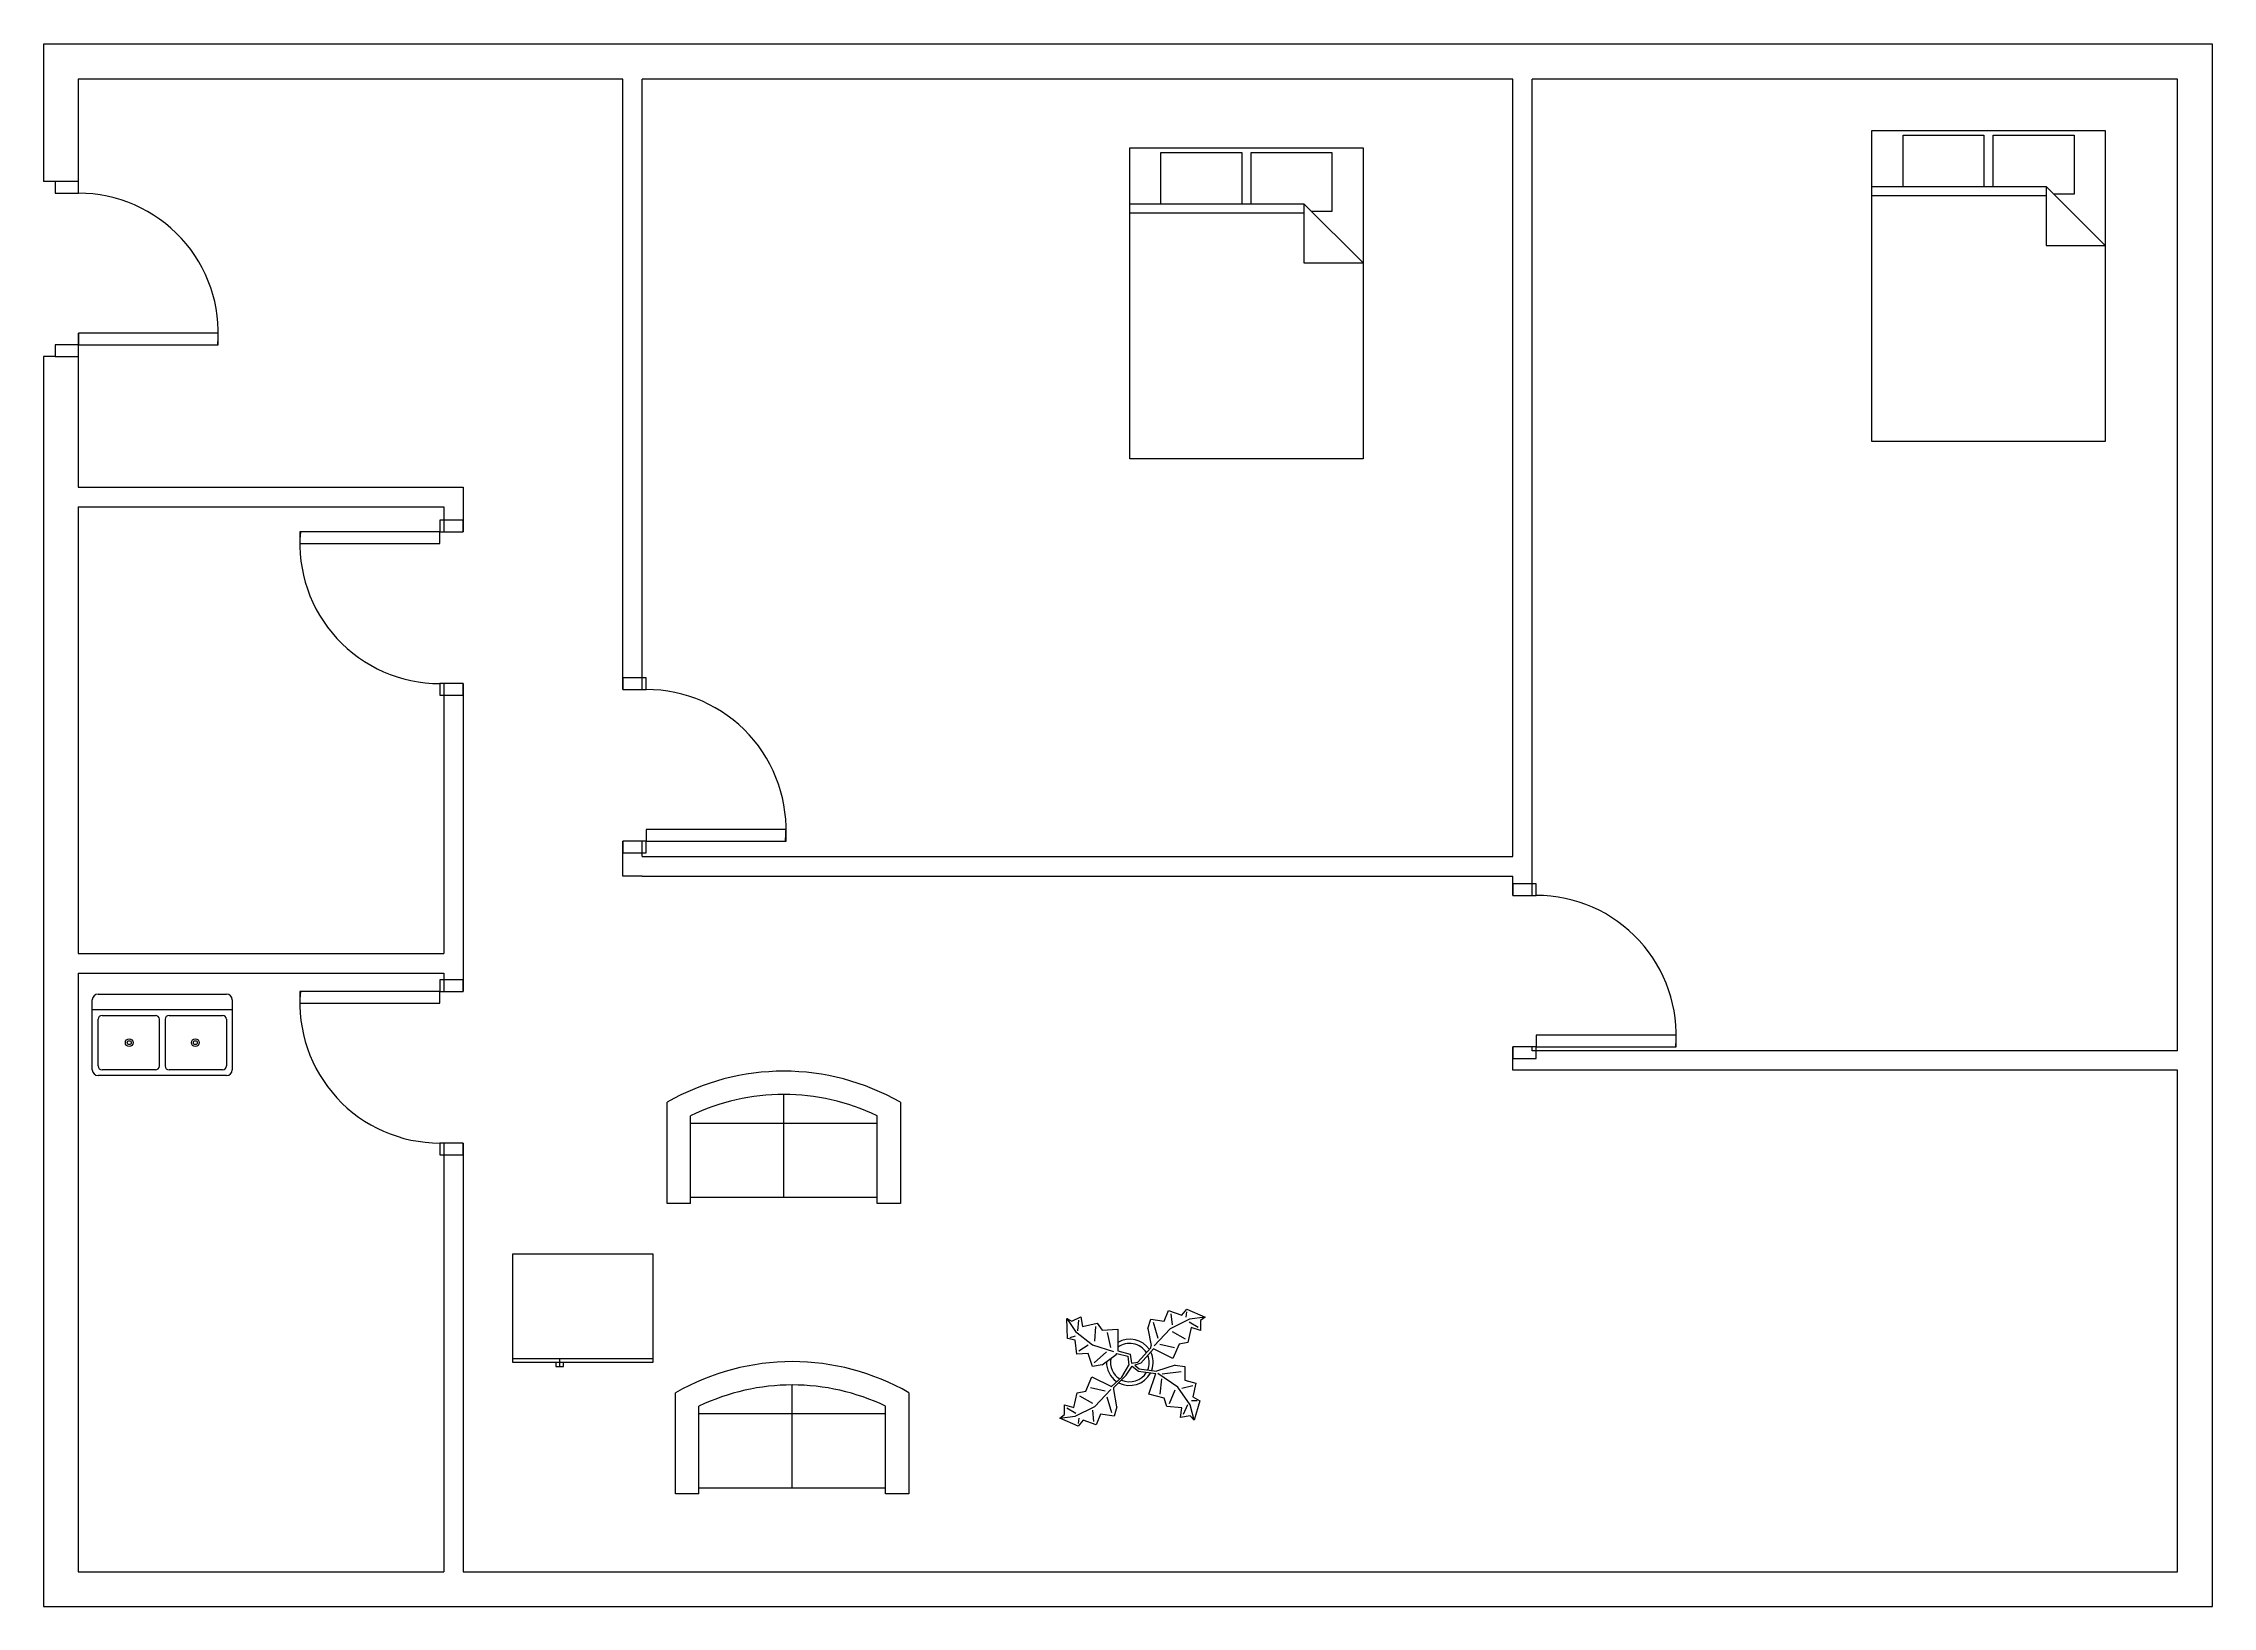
# Model space of a CAD drawing. Header units: millimetres. Extents: x 94507 to 108507, y 151984 to 162075.
import ezdxf

# ---------------------------------------------------------------- set-up
doc = ezdxf.new("R2010")
doc.units = ezdxf.units.MM
doc.header["$MEASUREMENT"] = 0
doc.layers.get('0').update_dxf_attribs({"color": 9})
for name, color, linetype in [('3D', 9, 'Continuous'), ('BLOCKS', 3, 'Continuous'), ('DOOR', 2, 'Continuous'), ('Window', 30, 'Continuous')]:
    doc.layers.add(name, color=color, linetype=linetype)
doc.styles.get("Standard").update_dxf_attribs({"font": 'arial.ttf'})

# ---------------------------------------------------------------- blocks, each defined once
blk = doc.blocks.new('Bed - Queen')
at = {"linetype": 'Continuous'}
for p, q in [((0, -80.00003), (0, 0)), ((0, 0), (59.99999, 0)), ((59.99999, 0), (59.99999, -80.00003)), ((7.99999, -1.2), (28.79998, -1.2)), ((7.99999, -14.4), (7.99999, -1.2)), ((28.79998, -1.2), (28.79998, -14.4)), ((31.19999, -1.2), (51.99999, -1.2)), ((31.19999, -14.4), (31.19999, -1.2)), ((51.99999, -1.2), (51.99999, -16.4)), ((0, -14.4), (44.8, -14.4)), ((59.99999, -29.6), (44.8, -14.4)), ((44.8, -14.4), (44.8, -29.6)), ((51.99999, -16.4), (46.79936, -16.4)), ((44.8, -16.8), (0, -16.8)), ((44.8, -29.6), (59.99999, -29.6)), ((59.99999, -80.00003), (0, -80.00003))]:
    blk.add_line(p, q, dxfattribs=at)
blk = doc.blocks.new('Sofa - Roundback Loveseat 5 ft.')
at = {"linetype": 'Continuous'}
for p, q in [((0, -32.44198), (0, -5.99998)), ((-24, -33.99998), (-24, -11.46958)), ((-23.9998, -13.38178), (23.99986, -13.38178)), ((24.00004, -33.99998), (24.00004, -11.46958)), ((-24, -32.44198), (24.00004, -32.44198))]:
    blk.add_line(p, q, dxfattribs=at)
for points in [[(-24, -33.99998), (-30, -33.99998), (-30, -7.99998)], [(30.00004, -7.99998), (30.00004, -33.99998), (24.00004, -33.99998)]]:
    blk.add_lwpolyline(points, dxfattribs=at)
for centre, radius, start, end in [((0, -60.24998), 60.24998, 60.13715, 119.8628), ((0, -61.38438), 55.38444, 64.32083, 115.6792)]:
    blk.add_arc(centre, radius, start, end, dxfattribs=at)
blk = doc.blocks.new('Refrigerator-2 door - 36 in top')
for p, q in [((0, -26.999999), (36, -26.999999)), ((12, -26.999999), (12, -28.999999)), ((11, -27.999999), (11, -28.999999)), ((11, -28.999999), (13, -28.999999)), ((13, -28.999999), (13, -27.999999))]:
    blk.add_line(p, q)
blk.add_lwpolyline([(0, -27.999999), (0, 0), (36, 0), (36, -27.999999)], close=True)
blk = doc.blocks.new('Sink-double - 36 in top')
for p, q in [((-18, -4), (18, -4)), ((-0.75, -18.5), (-0.75, -6.5)), ((0.75, -6.5), (0.75, -18.5))]:
    blk.add_line(p, q)
for points in [[(-16.5, 0), (16.5, 0)], [(-18, -19.5), (-18, -1.5)], [(-15.5, -5.5), (-1.75, -5.5)], [(1.75, -5.5), (15.5, -5.5)], [(18, -1.5), (18, -19.5)], [(-16.5, -18.5), (-16.5, -6.5)], [(16.5, -6.5), (16.5, -18.5)], [(16.5, -21), (-16.5, -21)], [(-1.75, -19.5), (-15.5, -19.5)], [(15.5, -19.5), (1.75, -19.5)]]:
    blk.add_lwpolyline(points)
for centre, radius in [((-8.5, -12.5), 1), ((-8.5, -12.5), 0.5), ((8.5, -12.5), 1), ((8.5, -12.5), 0.5)]:
    blk.add_circle(centre, radius)
for centre, radius, start, end in [((-16.5, -1.5), 1.5, 90, 180), ((16.5, -1.5), 1.5, 0, 90), ((-15.5, -6.5), 1, 90, 180), ((-1.75, -6.5), 1, 0, 90), ((1.75, -6.5), 1, 90, 180), ((15.5, -6.5), 1, 0, 90), ((-16.5, -19.5), 1.5, 180, 270), ((-15.5, -18.5), 1, 180, 270), ((-1.75, -18.5), 1, 270, 0), ((1.75, -18.5), 1, 180, 270), ((15.5, -18.5), 1, 270, 0), ((16.5, -19.5), 1.5, 270, 0)]:
    blk.add_arc(centre, radius, start, end)
blk = doc.blocks.new('Plant - Rubber or Philodendron')
at = {"linetype": 'Continuous'}
for p, q in [((-16.2005, 11.4774), (-13.9899, 8.1064)), ((-16.2005, 11.4774), (-14.8639, 10.7964)), ((-16.0159, 6.3329), (-16.2005, 11.4774)), ((-14.8639, 10.7964), (-12.6195, 11.8975)), ((-12.6195, 11.8975), (-12.1909, 9.4345)), ((4.6914, 8.8812), (5.3859, 11.2828)), ((5.3859, 11.2828), (8.8871, 10.7908)), ((8.8871, 10.7908), (9.9809, 13.4933)), ((9.9809, 13.4933), (13.3837, 12.301)), ((15.3859, 11.3055), (10.3916, 8.7942)), ((10.5828, 12.6946), (10.8893, 9.7953)), ((13.3837, 12.301), (14.68, 13.9039)), ((14.5816, 13.2037), (14.3848, 11.8033)), ((14.68, 13.9039), (19.3848, 11.8146)), ((19.3848, 11.8146), (15.3859, 11.3055)), ((19.3848, 11.8146), (18.1868, 10.9119)), ((-14.0069, 5.8704), (-16.0159, 6.3329)), ((-15.3434, 6.5514), (-13.9984, 6.9884)), ((-13.5868, 2.2894), (-14.0069, 5.8704)), ((-13.9899, 8.1064), (-9.5434, 4.7185)), ((-13.3174, 8.325), (-13.0735, 11.0065)), ((-12.1909, 9.4345), (-8.3829, 10.3)), ((-8.8369, 9.409), (-9.0894, 5.6095)), ((-8.3829, 10.3), (-7.0549, 8.501)), ((-7.0549, 8.501), (-3.0284, 8.6941)), ((-4.8529, 4.012), (-5.7184, 7.82)), ((-3.0284, 8.6941), (-3.0709, 3.1041)), ((4.6914, 8.8812), (5.5014, 4.4831)), ((5.9878, 10.4842), (7.1971, 6.3869)), ((10.3916, 8.7942), (6.2847, 4.4028)), ((14.2977, 6.1031), (10.9934, 7.9956)), ((15.7909, 9.1065), (14.8995, 5.3044)), ((15.2875, 10.6053), (17.5907, 9.2105)), ((18.1925, 8.4119), (15.7909, 9.1065)), ((18.1868, 10.9119), (18.1925, 8.4119)), ((-10.6784, 2.491), (-13.5868, 2.2894)), ((-13.1329, 3.1804), (-10.6614, 4.727)), ((-9.5858, -0.8715), (-10.6784, 2.491)), ((-9.5434, 4.7185), (-4.1917, 2.9888)), ((-9.1318, 0.0195), (-5.9793, 2.9025)), ((-7.1228, -0.443), (-3.5248, 2.2131)), ((-3.5248, 2.2131), (-3.3011, 2.4355)), ((-3.3011, 2.4355), (-0.5306, 1.7947)), ((-3.0709, 3.1041), (0.0797, 2.3163)), ((-0.5306, 1.7947), (-0.2255, -0.5527)), ((-0.5306, 1.7947), (-0.5306, 1.7947)), ((0.0797, 2.3163), (0.4866, -0.031)), ((0.4866, -0.031), (2.1141, 0.2298)), ((2.1141, 0.2298), (5.4346, 3.9146)), ((6.1032, 3.6844), (2.8262, -0.031)), ((5.4346, 3.9146), (5.5014, 4.4831)), ((11.1089, 1.1958), (6.1032, 3.6844)), ((7.7005, 4.8881), (11.5025, 3.9967)), ((12.7005, 4.8994), (11.1089, 1.1958)), ((14.8995, 5.3044), (12.7005, 4.8994)), ((-11.3237, -7.2629), (-9.7321, -3.5593)), ((-9.7321, -3.5593), (-4.7264, -6.0479)), ((-7.1228, -0.443), (-9.5858, -0.8715)), ((-2.019, -3.6148), (-4.7264, -6.0479)), ((-4.0579, -6.2781), (-0.9375, -3.1608)), ((-2.019, -3.6148), (-0.2255, -0.5527)), ((-0.9375, -3.1608), (0.5883, -0.8135)), ((0.5883, -0.8135), (2.2447, -2.0916)), ((2.8262, -0.031), (1.3003, -0.5527)), ((1.3003, -0.5527), (2.4193, -1.4655)), ((2.2447, -2.0916), (6.7108, -2.6626)), ((2.4193, -1.4655), (6.895, -2.1175)), ((4.943, -7.9659), (6.7108, -2.6626)), ((11.6605, -0.5413), (6.895, -2.1175)), ((12.3677, -6.1981), (7.219, -2.6772)), ((8.125, -4.0768), (7.7715, -7.9659)), ((8.3544, -2.7453), (13.1973, -2.1704)), ((11.6605, -0.5413), (14.1354, -0.8948)), ((14.1354, -0.8948), (14.1354, -4.4304)), ((14.1354, -4.4304), (16.9638, -5.1375)), ((16.9638, -5.1375), (16.2567, -8.673)), ((-16.8157, -10.7754), (-14.4141, -11.4699)), ((-16.8101, -13.2754), (-16.8157, -10.7754)), ((-14.4141, -11.4699), (-13.5228, -7.6679)), ((-14.0091, -13.669), (-9.0148, -11.1577)), ((-13.5228, -7.6679), (-11.3237, -7.2629)), ((-12.921, -8.4665), (-9.6166, -10.359)), ((-6.3237, -7.2516), (-10.1257, -6.3602)), ((-9.0148, -11.1577), (-4.9047, -6.8122)), ((-4.611, -12.8477), (-5.8203, -8.7504)), ((-4.1246, -6.8466), (-4.0579, -6.2781)), ((-3.3146, -11.2447), (-4.1246, -6.8466)), ((8.8321, -9.0266), (4.943, -7.9659)), ((9.5392, -11.1479), (8.8321, -9.0266)), ((13.4283, -11.5015), (9.5392, -11.1479)), ((10.2463, -10.4408), (11.6605, -6.9053)), ((15.5496, -10.7943), (12.3677, -6.1981)), ((16.2567, -5.8446), (13.4283, -6.5517)), ((14.8425, -10.7943), (13.7819, -13.2692)), ((16.6103, -14.6834), (15.5496, -10.7943)), ((17.3174, -9.7337), (15.9032, -9.7337)), ((16.2567, -8.673), (18.0245, -9.7337)), ((18.0245, -9.7337), (16.6103, -14.6834)), ((-18.008, -14.1781), (-16.8101, -13.2754)), ((-18.008, -14.1781), (-14.0091, -13.669)), ((-13.3032, -16.2674), (-18.008, -14.1781)), ((-13.9107, -12.9688), (-16.2139, -11.574)), ((-12.0069, -14.6645), (-13.3032, -16.2674)), ((-13.2048, -15.5672), (-13.008, -14.1668)), ((-8.6042, -15.8568), (-12.0069, -14.6645)), ((-9.206, -15.0581), (-9.5126, -12.1588)), ((-7.5103, -13.1543), (-8.6042, -15.8568)), ((-4.0092, -13.6463), (-7.5103, -13.1543)), ((-3.3146, -11.2447), (-4.0092, -13.6463)), ((13.0748, -13.9763), (13.4283, -11.5015)), ((15.5496, -13.6228), (13.0748, -13.9763)), ((16.6103, -14.6834), (15.5496, -13.6228))]:
    blk.add_line(p, q, dxfattribs=at)
for centre, radius, start, end in [((0, 0), 6.1275, 34.37569, 120.1028), ((0.0308, 0.1664), 6, 178.6147, 235.1169), ((0.0308, 0.1664), 5, 168.1647, 238.6725), ((-0.0601, -0.2075), 5.2461, 33.82192, 124.9414), ((-0.2664, 0.1682), 5.2775, 338.4094, 20.03007), ((-0.098, 0.1364), 6.1288, 341.2017, 26.09184), ((-0.0234, 0.3825), 6.1492, 242.5812, 331.2714), ((-0.1102, 0.4886), 5.2883, 247.3711, 327.472)]:
    blk.add_arc(centre, radius, start, end, dxfattribs=at)
blk = doc.blocks.new('DOOR1')
at = {"layer": 'DOOR'}
for points in [[(-6, 6), (-3, 6), (-3, 42), (-6, 42)], [(-45, 0), (-42, 0), (-42, 6), (-45, 6)], [(-3, 0), (0, 0), (0, 6), (-3, 6)]]:
    blk.add_lwpolyline(points, close=True, dxfattribs=at)
blk.add_arc((-6, 6), 36, 85.2198, 180, dxfattribs=at)

msp = doc.modelspace()

# ---------------------------------------------------------------- linework, layer by layer
for p, q in [((108507, 162070), (94507, 162070)), ((94507, 162070), (94507, 161183)), ((108507, 151984), (108507, 162070)), ((98246, 157903), (98246, 161844)), ((98372, 157903), (98372, 161844)), ((103991, 156825), (103991, 161844)), ((104116, 156575), (104116, 161844)), ((94507, 160054), (94507, 151984)), ((94732, 159209), (97216, 159209)), ((97216, 159209), (97216, 158921)), ((94732, 159084), (97091, 159084)), ((97091, 159084), (97091, 158921)), ((97091, 157942), (97091, 156199)), ((97216, 157942), (97216, 155955)), ((98246, 156699), (98246, 156925)), ((98372, 156825), (98372, 156925)), ((103991, 156575), (103991, 156699)), ((94732, 156199), (97091, 156199)), ((94732, 156073), (97091, 156073)), ((97091, 156073), (97091, 155955)), ((103991, 155446), (103991, 155597)), ((104116, 155571), (104116, 155597)), ((108281, 155571), (104116, 155571)), ((108281, 155446), (103991, 155446)), ((97091, 154976), (97091, 152209)), ((97216, 154976), (97216, 152209)), ((94507, 151984), (108507, 151984))]:
    msp.add_line(p, q)
for points in [[(98246, 161844), (94732, 161844), (94732, 161107)], [(103991, 161844), (98372, 161844)], [(108281, 156199), (108281, 161844), (104116, 161844)], [(94732, 160204), (94732, 159209)], [(94732, 159084), (94732, 156199)], [(108281, 155571), (108281, 156199)], [(94732, 156073), (94732, 152209), (97091, 152209)], [(97216, 152209), (108281, 152209), (108281, 155446)]]:
    msp.add_lwpolyline(points)
at = {"layer": '3D'}
for p, q in [((94582, 161183), (94507, 161183)), ((94582, 160054), (94507, 160054)), ((98372, 156825), (103991, 156825)), ((98372, 156699), (98246, 156699)), ((98372, 156699), (103991, 156699))]:
    msp.add_line(p, q, dxfattribs=at)

# ---------------------------------------------------------------- block references
at = {"layer": 'BLOCKS', "xscale": 25.08960573476703, "yscale": 25.08960573476703, "zscale": 25.08960573476703}
for name, p in [('Bed - Queen', (106308, 161512)), ('Bed - Queen', (101518, 161401)), ('Sink-double - 36 in top', (95274, 155938)), ('Sofa - Roundback Loveseat 5 ft.', (99285, 155440)), ('Refrigerator-2 door - 36 in top', (97537, 154262)), ('Plant - Rubber or Philodendron', (101518, 153556)), ('Sofa - Roundback Loveseat 5 ft.', (99340, 153565))]:
    msp.add_blockref(name, p, dxfattribs=at)
at = {"layer": 'Window', "xscale": 25.08960573476703, "yscale": 25.08960573476703, "zscale": 25.08960573476703}
for p, rotation in [((94582, 160054), 270), ((97216, 158996), 90), ((98246, 156850), 270), ((103991, 155521), 270), ((97216, 156030), 90)]:
    msp.add_blockref('DOOR1', p, dxfattribs=dict(at, rotation=rotation))

# ---------------------------------------------------------------- texts
at = {"layer": '3D', "insert": (94507, 162075), "char_height": 5.02, "width": 17.79, "attachment_point": 1}
msp.add_mtext('304.8', dxfattribs=at)

doc.saveas('drawing.dxf')
